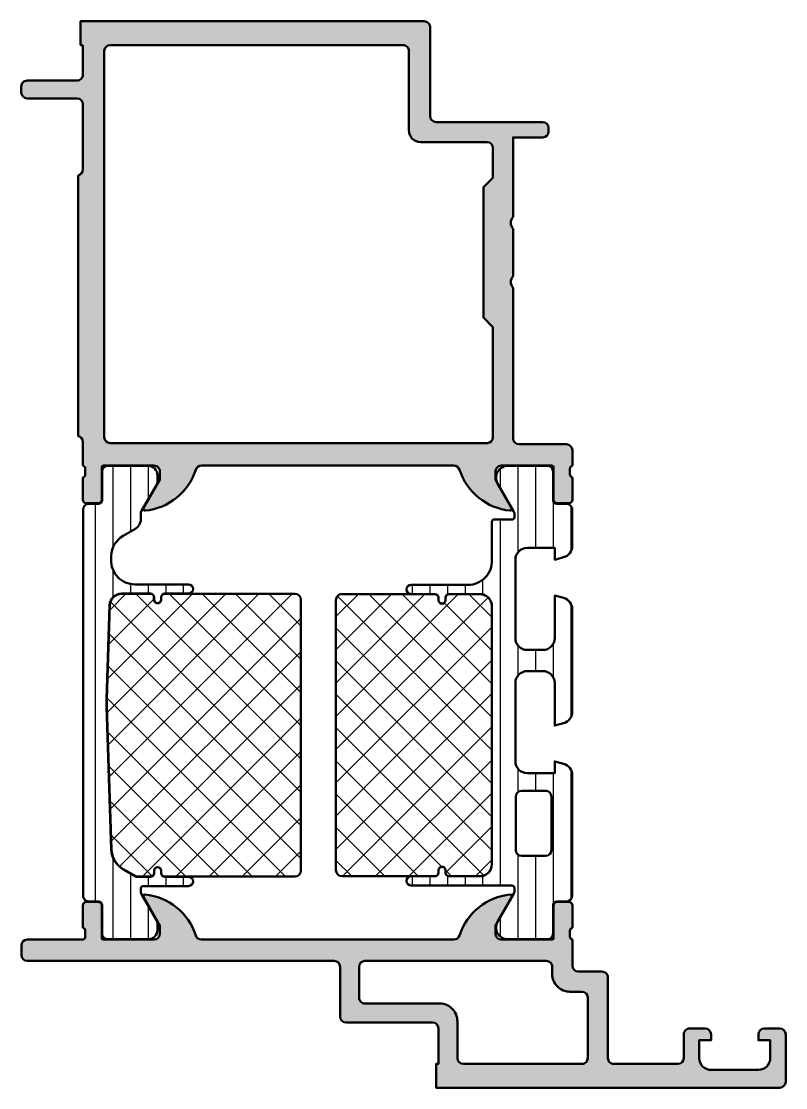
# Model space of a CAD drawing. Extents: x -34.5 to 30, y 0 to 90.
import ezdxf

# ---------------------------------------------------------------- set-up
doc = ezdxf.new("R2010")
doc.units = 0
for name, color, linetype, lineweight in [('0S-Alu contour', 7, 'Continuous', 50), ('0S-Alu hatch', 252, 'Continuous', 25), ('0S-Plastic contour', 254, 'Continuous', 50), ('0S-Plastic hatch', 253, 'Continuous', 25), ('0S-PT contour', 91, 'Continuous', 50), ('0S-PT hatch', 103, 'Continuous', 25)]:
    doc.layers.add(name, color=color, linetype=linetype, lineweight=lineweight)
pattern_1 = [(90, (0, 0), (-1.4859, 0), [])]
pattern_2 = [(135, (0, 0), (-1.403165018917055, -1.403165018917055), []), (225, (0, 0), (1.403165018917055, -1.403165018917055), [])]

# ---------------------------------------------------------------- blocks, each defined once
blk = doc.blocks.new('438040__E23531E3_85E0_4401_9E2F_72FA911D7877_')
at = {"layer": '0S-Alu hatch'}
h = blk.add_hatch(color=256, dxfattribs=at)
edge = h.paths.add_edge_path()
edge.add_line((-29.30000000000018, 88), (-29.30000000000018, 85.50000000000021))
edge.add_ellipse((-29.8000000000004, 85.50000000000021), major_axis=(-0.5000000000002203, 0), ratio=1, start_angle=89.9999999999983, end_angle=180, ccw=False)
edge.add_line((-29.80000000000042, 85), (-34.00012683868368, 85.00000000000011))
edge.add_arc((-34.00012683868369, 84.50000000000018), 0.499999999999929, 89.99999999999837, 180)
edge.add_line((-34.50012683868362, 84.50000000000018), (-34.50012683868363, 84.00000000000011))
edge.add_arc((-34.00012683868363, 84.00000000000011), 0.5, 180, 270)
edge.add_line((-34.00012683868363, 83.50000000000011), (-29.80000000000029, 83.50000000000011))
edge.add_ellipse((-29.80000000000029, 83), major_axis=(-0.5000000000001137, 0), ratio=1, start_angle=180, end_angle=270, ccw=False)
edge.add_line((-29.30000000000018, 83), (-29.30000000000018, 77.4898979485566))
edge.add_ellipse((-29.80000000000018, 77.4898979485566), major_axis=(-0.5, 0), ratio=1, start_angle=101.53695903283642, end_angle=180, ccw=False)
edge.add_line((-29.7, 77), (-29.7, 55))
edge.add_ellipse((-29.80000000000018, 54.51010205144339), major_axis=(-0.5000000000000032, 0), ratio=1, start_angle=180, end_angle=258.4630409671641, ccw=False)
edge.add_line((-29.30000000000018, 54.51010205144339), (-29.30000000000018, 52.49999999999904))
edge.add_ellipse((-29.37883644654304, 52.23247940800655), major_axis=(-0.2788950563267746, 0), ratio=1, start_angle=178.8354106259411, end_angle=253.5801235805083, ccw=False)
edge.add_line((-29.09999900000065, 52.22681100000838), (-29.09999900000065, 51.7732170000082))
edge.add_ellipse((-29.37886709564382, 51.76755634053114), major_axis=(-0.2789255417371507, 0), ratio=1, start_angle=106.42459455535561, end_angle=181.1628700728881, ccw=False)
edge.add_line((-29.30000000000065, 51.5000130000082), (-29.30000000000064, 49.62000199999968))
edge.add_arc((-29.00000000000064, 49.62000199999968), 0.2999999999999936, 180, 270.0000000000007)
edge.add_line((-29.00000000000064, 49.32000199999968), (-28.02002568095785, 49.32000199999968))
edge.add_arc((-28.02002568095785, 49.62000199999969), 0.2999999999999971, 270.0000000000007, 360)
edge.add_line((-27.72002568095786, 49.62000199999969), (-27.72002568095787, 52.37999999999969))
edge.add_ellipse((-27.60002568095787, 52.37999999999969), major_axis=(-0.1199999999999974, 0), ratio=1, start_angle=270.00000000000676, end_angle=360, ccw=False)
edge.add_line((-27.60002568095789, 52.49999999999968), (-23.30000000000024, 52.50000000000022))
edge.add_ellipse((-23.30000000000017, 52.00000000000023), major_axis=(-0.4999999999999929, 0), ratio=1, start_angle=180, end_angle=270.00000000000733, ccw=False)
edge.add_line((-22.80000000000018, 52.00000000000023), (-22.80000000000018, 51.30000000000021))
edge.add_line((-22.80000000000018, 51.30000000000021), (-24.18149545762255, 48.90717967697267))
edge.add_arc((-24.06188021535188, 48.83811978464851), 0.138119784648304, 149.9999999999985, 275.6225775507949)
edge.add_arc((-24.53822324117409, 53.67660886184798), 4.999999999999975, 275.6225775507949, 342.2515836439301)
edge.add_ellipse((-19.30000000000043, 52.00000000000024), major_axis=(-0.499999999999868, 0), ratio=1, start_angle=269.9999999999992, end_angle=342.25158364392996, ccw=False)
edge.add_line((-19.30000000000042, 52.5000000000001), (1.999999999999232, 52.49999999999997))
edge.add_ellipse((1.999999999999225, 51.99999999999928), major_axis=(-0.5000000000006893, 0), ratio=1, start_angle=197.748416356069, end_angle=269.9999999999992, ccw=False)
edge.add_arc((7.23822324117328, 53.67660886184714), 4.999999999999564, 197.7484163560699, 264.3774224492069)
edge.add_arc((6.761880215351247, 48.83811978464806), 0.1381197846482942, 264.3774224492097, 390.0000000000003)
edge.add_line((6.881495457621906, 48.90717967697221), (5.499999999999545, 51.29999999999977))
edge.add_line((5.499999999999545, 51.29999999999977), (5.499999999999552, 51.99999999999977))
edge.add_ellipse((5.999999999999545, 51.99999999999977), major_axis=(-0.4999999999999929, 0), ratio=1, start_angle=270.0000000000008, end_angle=360, ccw=False)
edge.add_line((5.999999999999538, 52.49999999999976), (10.30002568095677, 52.49999999999982))
edge.add_ellipse((10.30002568095677, 52.37999999999982), major_axis=(-0.1199999999999903, 0), ratio=1, start_angle=180, end_angle=270, ccw=False)
edge.add_line((10.42002568095676, 52.37999999999982), (10.42002568095676, 49.62000199999984))
edge.add_arc((10.72002568095676, 49.62000199999984), 0.3000000000000043, 180, 269.9999999999986)
edge.add_line((10.72002568095676, 49.32000199999983), (11.69999999999955, 49.32000199999984))
edge.add_arc((11.69999999999955, 49.62000199999984), 0.2999999999999971, 269.9999999999986, 360)
edge.add_line((11.99999999999955, 49.62000199999984), (11.99999999999955, 51.50001300000834))
edge.add_ellipse((12.07886709564273, 51.76755634053128), major_axis=(-0.2789255417371463, 0), ratio=1, start_angle=-1.1628700728207946, end_angle=73.57540544464331, ccw=False)
edge.add_line((11.79999899999955, 51.77321700000802), (11.79999899999955, 52.22681100000835))
edge.add_ellipse((12.07883644654258, 52.23247940800672), major_axis=(-0.2788950563274164, 0), ratio=1, start_angle=-73.58012358051047, end_angle=1.16458937409692, ccw=False)
edge.add_line((11.99999999999955, 52.49999999999983), (12, 53.79999999999974))
edge.add_arc((11.49999999999977, 53.79999999999991), 0.5000000000002274, 0, 90)
edge.add_line((11.49999999999977, 54.30000000000013), (7.5, 54.30000000000013))
edge.add_ellipse((7.5, 54.80000000000014), major_axis=(-0.5, 0), ratio=1, start_angle=0, end_angle=90, ccw=False)
edge.add_line((7, 54.80000000000014), (7, 67.5))
edge.add_ellipse((7.525026953992664, 68), major_axis=(-0.7250195186467849, 0), ratio=1, start_angle=-43.601349951590976, end_angle=43.60134995159109, ccw=False)
edge.add_line((7, 68.5), (7, 72.49997253417985))
edge.add_ellipse((7.525026953992664, 72.99997253417985), major_axis=(-0.7250195186467849, 0), ratio=1, start_angle=-43.601349951590976, end_angle=43.60134995159109, ccw=False)
edge.add_line((7, 73.49997253417985), (7, 80.20000000000005))
edge.add_line((7, 80.20000000000005), (9.499999999999773, 80.20000000000005))
edge.add_arc((9.499999999999773, 80.70000000000026), 0.5000000000002274, 270, 360)
edge.add_line((10, 80.70000000000026), (10, 81))
edge.add_arc((9.5, 81), 0.5, 0, 90)
edge.add_line((9.5, 81.5), (0.500000000000057, 81.5))
edge.add_ellipse((0.500000000000057, 82.00000000000006), major_axis=(-0.500000000000057, 0), ratio=1, start_angle=0, end_angle=90, ccw=False)
edge.add_line((0, 82.00000000000006), (0, 89.50000000000001))
edge.add_arc((-0.5, 89.50000000000001), 0.5, 0, 90)
edge.add_line((-0.5, 90), (-29.5, 90))
edge.add_line((-29.5, 90), (-29.5, 88))
edge.add_line((-29.5, 88), (-29.30000000000018, 88))
edge = h.paths.add_edge_path()
edge.add_ellipse((-27.00000000000006, 87.49999999999994), major_axis=(-0.4999999999999432, 0), ratio=1, start_angle=270.0000000000004, end_angle=360, ccw=False)
edge.add_line((-27.00000000000006, 87.99999999999989), (-2.300000000000181, 88))
edge.add_ellipse((-2.300000000000178, 87.5), major_axis=(-0.5, 0), ratio=1, start_angle=180, end_angle=270.0000000000004, ccw=False)
edge.add_line((-1.800000000000178, 87.5), (-1.800000000000189, 80.79999999999984))
edge.add_arc((-0.8000000000004092, 80.79999999999984), 0.9999999999997797, 180, 270)
edge.add_line((-0.8000000000004094, 79.80000000000007), (4.800000000000181, 79.80000000000007))
edge.add_ellipse((4.800000000000181, 79.30000000000005), major_axis=(-0.5, 0), ratio=1, start_angle=180, end_angle=270, ccw=False)
edge.add_line((5.300000000000181, 79.30000000000005), (5.300000000000181, 76.80000000000013))
edge.add_line((5.300000000000181, 76.80000000000013), (4.499999999999914, 76.00000000000011))
edge.add_line((4.499999999999914, 76.00000000000011), (4.499999999999907, 65.00000000000011))
edge.add_line((4.499999999999907, 65.00000000000011), (5.299999999999727, 64.20000000000003))
edge.add_line((5.299999999999727, 64.20000000000003), (5.299999999999727, 54.9000000000002))
edge.add_ellipse((4.79999999999967, 54.9000000000002), major_axis=(-0.500000000000057, 0), ratio=1, start_angle=90, end_angle=180, ccw=False)
edge.add_line((4.79999999999967, 54.40000000000015), (-27.00000000000001, 54.40000000000003))
edge.add_ellipse((-27, 54.90000000000003), major_axis=(-0.5, 0), ratio=1, start_angle=0, end_angle=89.9999999999992, ccw=False)
edge.add_line((-27.5, 54.90000000000003), (-27.5, 87.49999999999994))
at = {"layer": '0S-Alu contour', "color": 7}
for points in [[(-0.5, 90), (-29.5, 90), (-29.5, 88), (-29.30000000000018, 88)], [(0, 82.00000000000006), (0, 89.50000000000001)], [(-29.30000000000018, 88), (-29.30000000000018, 85.50000000000021)], [(-27.5, 54.90000000000003), (-27.5, 87.49999999999994)], [(-27.00000000000006, 87.99999999999989), (-2.300000000000181, 88)], [(-1.800000000000178, 87.5), (-1.800000000000189, 80.79999999999984)], [(-29.80000000000042, 85), (-34.00012683868368, 85.00000000000011)], [(-34.50012683868362, 84.50000000000018), (-34.50012683868363, 84.00000000000011)], [(-34.00012683868363, 83.50000000000011), (-29.80000000000029, 83.50000000000011)], [(-29.30000000000018, 83), (-29.30000000000018, 77.4898979485566)], [(9.5, 81.5), (0.500000000000057, 81.5)], [(7, 73.49997253417985), (7, 80.20000000000005), (9.499999999999773, 80.20000000000005)], [(10, 80.70000000000026), (10, 81)], [(-0.8000000000004094, 79.80000000000007), (4.800000000000181, 79.80000000000007)], [(5.300000000000181, 79.30000000000005), (5.300000000000181, 76.80000000000013), (4.499999999999914, 76.00000000000011), (4.499999999999907, 65.00000000000011), (5.299999999999727, 64.20000000000003), (5.299999999999727, 54.9000000000002)], [(-29.7, 77), (-29.7, 55)], [(7, 68.5), (7, 72.49997253417985)], [(7, 54.80000000000014), (7, 67.5)], [(-29.30000000000018, 54.51010205144339), (-29.30000000000018, 52.49999999999904)], [(4.79999999999967, 54.40000000000015), (-27.00000000000001, 54.40000000000003)], [(11.49999999999977, 54.30000000000013), (7.5, 54.30000000000013)], [(11.99999999999955, 52.49999999999983), (12, 53.79999999999974)], [(-29.09999900000065, 52.22681100000838), (-29.09999900000065, 51.7732170000082)], [(-27.72002568095786, 49.62000199999969), (-27.72002568095787, 52.37999999999969)], [(-27.60002568095789, 52.49999999999968), (-23.30000000000024, 52.50000000000022)], [(-19.30000000000042, 52.5000000000001), (1.999999999999232, 52.49999999999997)], [(5.999999999999538, 52.49999999999976), (10.30002568095677, 52.49999999999982)], [(10.42002568095676, 52.37999999999982), (10.42002568095676, 49.62000199999984)], [(11.79999899999955, 51.77321700000802), (11.79999899999955, 52.22681100000835)], [(-29.30000000000065, 51.5000130000082), (-29.30000000000064, 49.62000199999968)], [(-22.80000000000018, 52.00000000000023), (-22.80000000000018, 51.30000000000021), (-24.18149545762255, 48.90717967697267)], [(6.881495457621906, 48.90717967697221), (5.499999999999545, 51.29999999999977), (5.499999999999552, 51.99999999999977)], [(11.99999999999955, 49.62000199999984), (11.99999999999955, 51.50001300000834)], [(-29.00000000000064, 49.32000199999968), (-28.02002568095785, 49.32000199999968)], [(10.72002568095676, 49.32000199999983), (11.69999999999955, 49.32000199999984)]]:
    blk.add_lwpolyline(points, dxfattribs=at)
for centre, radius, start, end in [((-0.5, 89.50000000000001), 0.5, 0, 90), ((-34.00012683868369, 84.50000000000018), 0.499999999999929, 89.99999999999837, 180), ((-34.00012683868363, 84.00000000000011), 0.5, 180, 270), ((9.5, 81), 0.5, 0, 90), ((-0.8000000000004092, 80.79999999999984), 0.9999999999997797, 180, 270), ((9.499999999999773, 80.70000000000026), 0.5000000000002274, 270, 0), ((11.49999999999977, 53.79999999999991), 0.5000000000002274, 0, 90), ((-24.53822324117409, 53.67660886184798), 4.999999999999975, 275.6225775507949, 342.2515836439301), ((7.23822324117328, 53.67660886184714), 4.999999999999564, 197.7484163560699, 264.3774224492069), ((-29.00000000000064, 49.62000199999968), 0.2999999999999936, 180, 270.0000000000007), ((-28.02002568095785, 49.62000199999969), 0.2999999999999971, 270.0000000000007, 0), ((10.72002568095676, 49.62000199999984), 0.3000000000000043, 180, 269.9999999999986), ((11.69999999999955, 49.62000199999984), 0.2999999999999971, 269.9999999999986, 0), ((-24.06188021535188, 48.83811978464851), 0.138119784648304, 149.9999999999985, 275.6225775507949), ((6.761880215351247, 48.83811978464806), 0.1381197846482942, 264.3774224492097, 30.00000000000028)]:
    blk.add_arc(centre, radius, start, end, dxfattribs=at)
at = {"layer": '0S-Alu contour', "color": 7, "extrusion": (0, 0, -1)}
for centre, radius, start, end in [((27.00000000000006, 87.49999999999994), 0.4999999999999432, 0, 89.99999999999959), ((2.300000000000178, 87.5), 0.5, 89.99999999999959, 180), ((29.8000000000004, 85.50000000000021), 0.5000000000002203, 180, 270.0000000000017), ((29.80000000000029, 83), 0.5000000000001137, 90, 180), ((-0.500000000000057, 82.00000000000006), 0.500000000000057, 270, 0), ((-4.800000000000181, 79.30000000000005), 0.5, 90, 180), ((29.80000000000018, 77.4898979485566), 0.5, 180, 258.4630409671636), ((-7.525026953992664, 72.99997253417985), 0.7250195186467849, 316.398650048409, 43.60134995159103), ((-7.525026953992664, 68), 0.7250195186467849, 316.398650048409, 43.60134995159103), ((29.80000000000018, 54.51010205144339), 0.5000000000000032, 101.5369590328359, 180), ((27, 54.90000000000003), 0.5, 270.0000000000008, 0), ((-4.79999999999967, 54.9000000000002), 0.500000000000057, 180, 270), ((-7.5, 54.80000000000014), 0.5, 270, 0), ((29.37883644654304, 52.23247940800655), 0.2788950563267746, 106.4198764194917, 181.164589374059), ((27.60002568095787, 52.37999999999969), 0.1199999999999974, 0, 89.99999999999324), ((23.30000000000017, 52.00000000000023), 0.4999999999999929, 89.99999999999265, 180), ((19.30000000000043, 52.00000000000024), 0.499999999999868, 17.74841635607002, 90.00000000000081), ((-1.999999999999225, 51.99999999999928), 0.5000000000006893, 90.00000000000081, 162.251583643931), ((-5.999999999999545, 51.99999999999977), 0.4999999999999929, 0, 89.9999999999992), ((-10.30002568095677, 52.37999999999982), 0.1199999999999903, 90, 180), ((-12.07883644654258, 52.23247940800672), 0.2788950563274164, 358.8354106259031, 73.58012358051053), ((29.37886709564382, 51.76755634053114), 0.2789255417371507, 178.8371299271119, 253.5754054446444), ((-12.07886709564273, 51.76755634053128), 0.2789255417371463, 286.4245945553567, 1.162870072820715)]:
    blk.add_arc(centre, radius, start, end, dxfattribs=at)
blk = doc.blocks.new('284832__02B85197_B60D_40BF_8E89_E1A0C6A1E687___47B7DFDB_9629_4A04_BBF7_9866BFD80B01_')
at = {"layer": '0S-Plastic hatch'}
h = blk.add_hatch(dxfattribs=at)
h.set_pattern_fill('ANSI31', color=256, scale=0.4680000000000001, angle=45, style=0)
h.set_pattern_definition(pattern_1)
edge = h.paths.add_edge_path()
edge.add_line((-29.29000000000052, 48.79002845815977), (-29.29000000000045, 16.20999699999987))
edge.add_arc((-28.8000000000005, 16.20999699999987), 0.4899999999999416, 180, 270.0000000000012)
edge.add_line((-28.8000000000005, 15.71999699999993), (-27.98966866953669, 15.71999699999995))
edge.add_ellipse((-27.98966866953669, 15.40999699999996), major_axis=(-0.3099999999999881, 0), ratio=1, start_angle=179.9920753768573, end_angle=270.0000000000007, ccw=False)
edge.add_line((-27.67966867250183, 15.40995412366294), (-27.68000060086039, 13.01008050135452))
edge.add_arc((-27.19000060554721, 13.01001272907992), 0.4900000000000015, 179.9920753769491, 269.9999999999988)
edge.add_line((-27.19000060554721, 12.52001272907992), (-23.80000000000055, 12.52001272907987))
edge.add_arc((-23.80000000000054, 13.31001272907991), 0.7900000000000489, 269.999999999999, 360)
edge.add_line((-23.01000000000049, 13.31001272907991), (-23.01000000000045, 13.99681409686566))
edge.add_line((-23.01000000000045, 13.99681409686566), (-24.35601352585007, 16.32817791131212))
edge.add_ellipse((-23.90999999949258, 16.57550751896987), major_axis=(-0.5100000005078219, 0), ratio=1, start_angle=0, end_angle=29.009852703438128, ccw=False)
edge.add_line((-24.42000000000041, 16.57550751896987), (-24.42000000000046, 16.81001272907994))
edge.add_ellipse((-24.2100000000005, 16.81001272907998), major_axis=(-0.2099999999999618, 0), ratio=1, start_angle=270, end_angle=360, ccw=False)
edge.add_line((-24.2100000000005, 17.02001272907995), (-20.40000126747551, 17.02001272899954))
edge.add_arc((-20.40005069898669, 17.41001272907988), 0.3900000032129939, 270.0072620947436, 449.9926453848741)
edge.add_line((-20.40000063770924, 17.80001272907989), (-22.40000000000049, 17.80001272907989))
edge.add_ellipse((-22.40000000000049, 18.11001272907991), major_axis=(-0.3100000000000165, 0), ratio=1, start_angle=0, end_angle=90, ccw=False)
edge.add_line((-22.71000000000051, 18.11001272907991), (-22.7100000000005, 18.31001272907991))
edge.add_arc((-23.00000000000051, 18.3100127290799), 0.2900000000000133, 0, 180)
edge.add_line((-23.29000000000053, 18.31001272907989), (-23.29000000000046, 18.11001272908002))
edge.add_ellipse((-23.60000000000045, 18.11001272907992), major_axis=(-0.3099999999999845, 0), ratio=1, start_angle=90, end_angle=180, ccw=False)
edge.add_line((-23.60000000000045, 17.80001272907994), (-24.76410161520075, 17.80001272907995))
edge.add_ellipse((-24.76410161520072, 18.01001272871143), major_axis=(-0.2099999996314779, 0), ratio=1, start_angle=60.00000534630209, end_angle=89.9999999999942, ccw=False)
edge.add_line((-24.8691015980465, 17.82814738443824), (-25.905904097448, 18.42674545757117))
edge.add_ellipse((-24.90090426373632, 20.16745660626698), major_axis=(-2.009999992277211, 0), ratio=1, start_angle=1.7233878170954995, end_angle=60.00000534630777, ccw=False)
edge.add_line((-26.90999506718944, 20.10700735123016), (-27.30461404939438, 32.13168709397078))
edge.add_ellipse((-17.30005038425356, 32.46001272075397), major_axis=(-10.00994964258353, 0), ratio=1, start_angle=-1.8796157473921085, end_angle=1.8796345706030024, ccw=False)
edge.add_line((-27.30461415725767, 32.78833506076782), (-27.04683969807631, 40.72314049046608))
edge.add_ellipse((-26.03738313564997, 40.69001272907998), major_axis=(-1.010000000000028, 0), ratio=1, start_angle=269.9999999999988, end_angle=358.1203748409238, ccw=False)
edge.add_line((-26.03738313564995, 41.70001272908002), (-23.60000000000041, 41.70001272907995))
edge.add_ellipse((-23.60000000000042, 41.39001272908), major_axis=(-0.3099999999999525, 0), ratio=1, start_angle=180, end_angle=269.99999999999864, ccw=False)
edge.add_line((-23.29000000000046, 41.39001272908), (-23.29000000000046, 41.19001272907995))
edge.add_arc((-23.00000000000048, 41.19001272907995), 0.2899999999999849, 180, 360)
edge.add_line((-22.7100000000005, 41.19001272907995), (-22.7100000000005, 41.39001272907996))
edge.add_ellipse((-22.40000000000053, 41.39001272907996), major_axis=(-0.3099999999999703, 0), ratio=1, start_angle=270.0000000000013, end_angle=360, ccw=False)
edge.add_line((-22.40000000000053, 41.70001272907993), (-20.40000000000045, 41.70001272907997))
edge.add_arc((-20.40000000000045, 42.09001272907995), 0.3899999999999792, 270.000000000001, 450.000000000001)
edge.add_line((-20.40000000000046, 42.48001272907993), (-24.91213858770081, 42.48001272907987))
edge.add_ellipse((-24.91213858770084, 44.49001272907986), major_axis=(-2.00999999999999, 0), ratio=1, start_angle=-1.8796251589996018, end_angle=90.0000000000008, ccw=False)
edge.add_line((-26.92105709312358, 44.5559402542119), (-26.9099950671895, 44.89301810692851))
edge.add_ellipse((-24.90090425601702, 44.83256885166059), major_axis=(-2.010000000000039, 0), ratio=1, start_angle=300.0006166835671, end_angle=358.27661218293747, ccw=False)
edge.add_line((-25.90592299150821, 46.57326909619203), (-24.91501890706389, 47.15114121053463))
edge.add_arc((-25.41000000000054, 48.00851727600143), 0.990000000000045, 299.9987364916352, 360)
edge.add_line((-24.42000000000049, 48.00851727600143), (-24.42000000000043, 48.42451793929176))
edge.add_ellipse((-23.90999999987885, 48.4245179392917), major_axis=(-0.510000000121579, 0), ratio=1, start_angle=330.99014729655283, end_angle=360, ccw=False)
edge.add_line((-24.35601352589852, 48.6718475467622), (-23.01000000000042, 51.00321136129262))
edge.add_line((-23.01000000000042, 51.00321136129262), (-23.01000000000045, 51.69001272907996))
edge.add_arc((-23.8000000000004, 51.69001272907993), 0.7899999999999494, 0, 89.99999999999947)
edge.add_line((-23.80000000000039, 52.48001272907988), (-27.19000061032966, 52.4800127290799))
edge.add_arc((-27.19000061032967, 51.99001272907989), 0.4900000000000091, 89.99999999999918, 180.0079247372927)
edge.add_line((-27.68000060564272, 51.98994495582863), (-27.6796686725019, 49.59007133511453))
edge.add_ellipse((-27.98966866953669, 49.59002845815978), major_axis=(-0.3100000000000052, 0), ratio=1, start_angle=90.00000000000068, end_angle=180.0079247372928, ccw=False)
edge.add_line((-27.98966866953669, 49.28002845815977), (-28.80000000000052, 49.28002845815977))
edge.add_arc((-28.80000000000052, 48.79002845815977), 0.490000000000002, 90, 180)
at = {"layer": '0S-Plastic contour', "color": 7}
for points in [[(-23.80000000000039, 52.48001272907988), (-27.19000061032966, 52.4800127290799)], [(-27.68000060564272, 51.98994495582863), (-27.6796686725019, 49.59007133511453)], [(-24.35601352589852, 48.6718475467622), (-23.01000000000042, 51.00321136129262), (-23.01000000000045, 51.69001272907996)], [(-29.29000000000052, 48.79002845815977), (-29.29000000000045, 16.20999699999987)], [(-27.98966866953669, 49.28002845815977), (-28.80000000000052, 49.28002845815977)], [(-24.42000000000049, 48.00851727600143), (-24.42000000000043, 48.42451793929176)], [(-25.90592299150821, 46.57326909619203), (-24.91501890706389, 47.15114121053463)], [(-26.92105709312358, 44.5559402542119), (-26.9099950671895, 44.89301810692851)], [(-20.40000000000046, 42.48001272907993), (-24.91213858770081, 42.48001272907987)], [(-26.03738313564995, 41.70001272908002), (-23.60000000000041, 41.70001272907995)], [(-22.40000000000053, 41.70001272907993), (-20.40000000000045, 41.70001272907997)], [(-27.30461415725767, 32.78833506076782), (-27.04683969807631, 40.72314049046608)], [(-23.29000000000046, 41.39001272908), (-23.29000000000046, 41.19001272907995)], [(-22.7100000000005, 41.19001272907995), (-22.7100000000005, 41.39001272907996)], [(-26.90999506718944, 20.10700735123016), (-27.30461404939438, 32.13168709397078)], [(-24.8691015980465, 17.82814738443824), (-25.905904097448, 18.42674545757117)], [(-23.29000000000053, 18.31001272907989), (-23.29000000000046, 18.11001272908002)], [(-22.71000000000051, 18.11001272907991), (-22.7100000000005, 18.31001272907991)], [(-23.60000000000045, 17.80001272907994), (-24.76410161520075, 17.80001272907995)], [(-20.40000063770924, 17.80001272907989), (-22.40000000000049, 17.80001272907989)], [(-24.42000000000041, 16.57550751896987), (-24.42000000000046, 16.81001272907994)], [(-23.01000000000049, 13.31001272907991), (-23.01000000000045, 13.99681409686566), (-24.35601352585007, 16.32817791131212)], [(-24.2100000000005, 17.02001272907995), (-20.40000126747551, 17.02001272899954)], [(-28.8000000000005, 15.71999699999993), (-27.98966866953669, 15.71999699999995)], [(-27.67966867250183, 15.40995412366294), (-27.68000060086039, 13.01008050135452)], [(-27.19000060554721, 12.52001272907992), (-23.80000000000055, 12.52001272907987)]]:
    blk.add_lwpolyline(points, dxfattribs=at)
for centre, radius, start, end in [((-27.19000061032967, 51.99001272907989), 0.4900000000000091, 89.99999999999918, 180.0079247372927), ((-23.8000000000004, 51.69001272907993), 0.7899999999999494, 0, 89.99999999999947), ((-28.80000000000052, 48.79002845815977), 0.490000000000002, 90, 180), ((-25.41000000000054, 48.00851727600143), 0.990000000000045, 299.9987364916352, 0), ((-20.40000000000045, 42.09001272907995), 0.3899999999999792, 270.000000000001, 90.00000000000104), ((-23.00000000000048, 41.19001272907995), 0.2899999999999849, 180, 0), ((-23.00000000000051, 18.3100127290799), 0.2900000000000133, 0, 180), ((-20.40005069898669, 17.41001272907988), 0.3900000032129939, 270.0072620947436, 89.99264538487411), ((-28.8000000000005, 16.20999699999987), 0.4899999999999416, 180, 270.0000000000012), ((-27.19000060554721, 13.01001272907992), 0.4900000000000015, 179.9920753769491, 269.9999999999988), ((-23.80000000000054, 13.31001272907991), 0.7900000000000489, 269.999999999999, 0)]:
    blk.add_arc(centre, radius, start, end, dxfattribs=at)
at = {"layer": '0S-Plastic contour', "color": 7, "extrusion": (0, 0, -1)}
for centre, radius, start, end in [((27.98966866953669, 49.59002845815978), 0.3100000000000052, 179.9920752627072, 269.9999999999993), ((23.90999999987885, 48.4245179392917), 0.510000000121579, 0, 29.00985270344719), ((24.90090425601702, 44.83256885166059), 2.010000000000039, 1.723387817062531, 59.99938331643288), ((24.91213858770084, 44.49001272907986), 2.00999999999999, 269.9999999999992, 1.879625158999601), ((26.03738313564997, 40.69001272907998), 1.010000000000028, 1.879625159076207, 90.0000000000012), ((23.60000000000042, 41.39001272908), 0.3099999999999525, 90.00000000000134, 180), ((22.40000000000053, 41.39001272907996), 0.3099999999999703, 0, 89.9999999999987), ((17.30005038425356, 32.46001272075397), 10.00994964258353, 358.120365429397, 1.879615747392122), ((24.90090426373632, 20.16745660626698), 2.009999992277211, 299.9999946536923, 358.2766121829045), ((23.60000000000045, 18.11001272907992), 0.3099999999999845, 180, 270), ((22.40000000000049, 18.11001272907991), 0.3100000000000165, 270, 0), ((24.76410161520072, 18.01001272871143), 0.2099999996314779, 270.0000000000058, 299.9999946536979), ((24.2100000000005, 16.81001272907998), 0.2099999999999618, 0, 90), ((23.90999999949258, 16.57550751896987), 0.5100000005078219, 330.9901472965619, 0), ((27.98966866953669, 15.40999699999996), 0.3099999999999881, 89.99999999999935, 180.0079246231428)]:
    blk.add_arc(centre, radius, start, end, dxfattribs=at)
blk = doc.blocks.new('439060__4DA53549_304B_4A8A_BA9F_2F394693510B_')
at = {"layer": '0S-PT hatch'}
h = blk.add_hatch(dxfattribs=at)
h.set_pattern_fill('ANSI37', color=256, scale=0.625, angle=90, style=0)
h.set_pattern_definition(pattern_2)
edge = h.paths.add_edge_path()
edge.add_line((-10.91000000000051, 41.19001272907994), (-10.91000000000049, 18.31001272907994))
edge.add_ellipse((-11.40000000000047, 18.31001272907994), major_axis=(-0.4899999999999843, 0), ratio=1, start_angle=90.0000000000004, end_angle=180, ccw=False)
edge.add_line((-11.40000000000047, 17.82001272907996), (-20.40000000000045, 17.82001272907992))
edge.add_line((-20.40000000000045, 17.82001272907992), (-22.40000006616569, 17.8200127315846))
edge.add_ellipse((-22.40165817184021, 18.11600971037733), major_axis=(-0.2960016229159078, 0), ratio=1, start_angle=-0.7748714683239086, end_angle=90.32095416589851, ccw=False)
edge.add_line((-22.69763272579725, 18.12001273158459), (-22.7000000661657, 18.32001273158462))
edge.add_arc((-23.00000006616571, 18.32001273158461), 0.3000000000000114, 0, 180)
edge.add_line((-23.30000006616572, 18.3200127315846), (-23.30248141268197, 18.12001273158474))
edge.add_ellipse((-23.59826290534758, 18.11581885437765), major_axis=(-0.2958112236030356, 0), ratio=1, start_angle=89.66352677868548, end_angle=180.8123407605696, ccw=False)
edge.add_line((-23.60000006616565, 17.82001273158467), (-24.76410168136594, 17.82001273158467))
edge.add_ellipse((-24.78389775239321, 17.92808536742457), major_axis=(-0.1098707378945857, 0), ratio=1, start_angle=53.437104425468476, end_angle=100.3800119793085, ccw=False)
edge.add_line((-24.84934828381753, 17.83983681513177), (-25.89590409906419, 18.44406596657998))
edge.add_ellipse((-24.90090426373632, 20.167456606267), major_axis=(-1.989999992277208, 0), ratio=1, start_angle=1.7226046671169115, end_angle=60.00000534630777, ccw=False)
edge.add_line((-26.8900049316906, 20.10763602446495), (-27.28462481053445, 32.13234308924575))
edge.add_ellipse((-17.29994961574405, 32.46001273740696), major_axis=(-9.990050357420058, 0), ratio=1, start_angle=-1.879634589314378, end_angle=1.8796157286419088, ccw=False)
edge.add_line((-27.28462470267134, 32.78768567233187), (-27.02685045921637, 40.72248449519145))
edge.add_ellipse((-26.03738313564996, 40.69001272907999), major_axis=(-0.990000000000035, 0), ratio=1, start_angle=269.9999999999981, end_angle=358.1203748409048, ccw=False)
edge.add_line((-26.03738313564993, 41.68001272908003), (-23.60000000000039, 41.68001272907995))
edge.add_ellipse((-23.6000000000004, 41.39001272908001), major_axis=(-0.2899999999999352, 0), ratio=1, start_angle=180, end_angle=269.9999999999979, ccw=False)
edge.add_line((-23.31000000000047, 41.39001272908001), (-23.31000000000047, 41.19001272907995))
edge.add_arc((-23.00000000000048, 41.19001272907995), 0.3099999999999845, 180, 360)
edge.add_line((-22.69000000000049, 41.19001272907995), (-22.69000000000051, 41.39001272907997))
edge.add_ellipse((-22.40000000000054, 41.39001272907996), major_axis=(-0.2899999999999671, 0), ratio=1, start_angle=270, end_angle=360, ccw=False)
edge.add_line((-22.40000000000054, 41.68001272907993), (-11.40000000000052, 41.68001272907996))
edge.add_ellipse((-11.40000000000052, 41.19001272907995), major_axis=(-0.4900000000000091, 0), ratio=1, start_angle=180, end_angle=270, ccw=False)
at = {"layer": '0S-PT contour', "color": 7}
for points in [[(-26.03738313564993, 41.68001272908003), (-23.60000000000039, 41.68001272907995)], [(-22.40000000000054, 41.68001272907993), (-11.40000000000052, 41.68001272907996)], [(-27.28462470267134, 32.78768567233187), (-27.02685045921637, 40.72248449519145)], [(-23.31000000000047, 41.39001272908001), (-23.31000000000047, 41.19001272907995)], [(-22.69000000000049, 41.19001272907995), (-22.69000000000051, 41.39001272907997)], [(-10.91000000000051, 41.19001272907994), (-10.91000000000049, 18.31001272907994)], [(-26.8900049316906, 20.10763602446495), (-27.28462481053445, 32.13234308924575)], [(-24.84934828381753, 17.83983681513177), (-25.89590409906419, 18.44406596657998)], [(-23.30000006616572, 18.3200127315846), (-23.30248141268197, 18.12001273158474)], [(-22.69763272579725, 18.12001273158459), (-22.7000000661657, 18.32001273158462)], [(-23.60000006616565, 17.82001273158467), (-24.76410168136594, 17.82001273158467)], [(-11.40000000000047, 17.82001272907996), (-20.40000000000045, 17.82001272907992), (-22.40000006616569, 17.8200127315846)]]:
    blk.add_lwpolyline(points, dxfattribs=at)
at = {"layer": '0S-PT contour', "color": 7, "extrusion": (0, 0, -1)}
for centre, radius, start, end in [((26.03738313564996, 40.69001272907999), 0.990000000000035, 1.879625159095212, 90.00000000000186), ((23.6000000000004, 41.39001272908001), 0.2899999999999352, 90.0000000000021, 180), ((22.40000000000054, 41.39001272907996), 0.2899999999999672, 0, 90), ((11.40000000000052, 41.19001272907995), 0.4900000000000091, 90, 180), ((17.29994961574405, 32.46001273740696), 9.990050357420058, 358.1203842713581, 1.879634589314425), ((24.90090426373632, 20.167456606267), 1.989999992277208, 299.9999946536922, 358.2773953328831), ((23.59826290534758, 18.11581885437765), 0.2958112236030356, 179.1876592394304, 270.3364732213145), ((22.40165817184021, 18.11600971037733), 0.2960016229159078, 269.6790458341015, 0.7748714683238389), ((11.40000000000047, 18.31001272907994), 0.4899999999999843, 180, 269.9999999999996), ((24.78389775239321, 17.92808536742457), 0.1098707378945857, 259.6199880206915, 306.5628955745315)]:
    blk.add_arc(centre, radius, start, end, dxfattribs=at)
at = {"layer": '0S-PT contour', "color": 7}
for centre, radius, start, end in [((-23.00000000000048, 41.19001272907995), 0.3099999999999845, 180, 0), ((-23.00000006616571, 18.32001273158461), 0.3000000000000114, 0, 180)]:
    blk.add_arc(centre, radius, start, end, dxfattribs=at)
blk = doc.blocks.new('439060__152539B0_4A6F_4C55_A542_17E8E9B8A431_')
at = {"layer": '0S-PT hatch'}
h = blk.add_hatch(dxfattribs=at)
h.set_pattern_fill('ANSI37', color=256, scale=0.625, angle=90, style=0)
h.set_pattern_definition(pattern_2)
edge = h.paths.add_edge_path()
edge.add_line((-7.950590762098972, 41.15000067783251), (-7.950571689741781, 18.35001069264183))
edge.add_arc((-7.45054837124071, 18.35001111092647), 0.5000233185012464, 180.0000479331366, 270)
edge.add_line((-7.45054837124071, 17.84998779242522), (0.4000026494624649, 17.84998779296893))
edge.add_arc((0.4000026494416887, 18.149987792969), 0.3000000000000682, 270.0000000039679, 360)
edge.add_line((0.7000026494417569, 18.149987792969), (0.7000026494417569, 18.34998779296893))
edge.add_ellipse((0.999998071805038, 18.34998779296893), major_axis=(-0.2999954223632812, 0), ratio=1, start_angle=180, end_angle=360, ccw=False)
edge.add_line((1.299993494168319, 18.34998779296893), (1.299993494168319, 18.14998779296896))
edge.add_arc((1.599993494168341, 18.14998779296894), 0.300000000000022, 180, 270.0000000000006)
edge.add_line((1.599993494168344, 17.84998779296892), (4.199995422361986, 17.84998779296893))
edge.add_arc((4.199995422361979, 18.84998779296893), 1, 270.0000000000004, 360)
edge.add_line((5.199995422361979, 18.84998779296893), (5.199976350004291, 40.65000087487804))
edge.add_arc((4.199976350004668, 40.64999999999975), 1.000000000000005, 5.01187674121e-05, 89.99999993620733)
edge.add_line((4.19997635111806, 41.64999999999976), (1.599932748493323, 41.65000000289459))
edge.add_arc((1.599932748493323, 41.35004167571561), 0.2999583271789845, 90, 180)
edge.add_line((1.299974421314338, 41.35004167571561), (1.299974421811015, 41.15002441406228))
edge.add_ellipse((0.9999789994477339, 41.15002441406228), major_axis=(-0.2999954223632812, 0), ratio=1, start_angle=0, end_angle=180, ccw=False)
edge.add_line((0.6999835770844527, 41.15002441406229), (0.6999835770844527, 41.35002441406226))
edge.add_arc((0.3999835770844413, 41.35002441406226), 0.3000000000000114, 0, 89.9999999960327)
edge.add_line((0.399983577105214, 41.65002441406227), (-7.450567443597961, 41.65002441460597))
edge.add_arc((-7.450567443597957, 41.15000109610479), 0.5000233185011851, 90.0000000000004, 180.0000479331366)
at = {"layer": '0S-PT contour', "color": 7}
for points in [[(0.399983577105214, 41.65002441406227), (-7.450567443597961, 41.65002441460597)], [(4.19997635111806, 41.64999999999976), (1.599932748493323, 41.65000000289459)], [(-7.950590762098972, 41.15000067783251), (-7.950571689741781, 18.35001069264183)], [(0.6999835770844527, 41.15002441406229), (0.6999835770844527, 41.35002441406226)], [(1.299974421314338, 41.35004167571561), (1.299974421811015, 41.15002441406228)], [(5.199995422361979, 18.84998779296893), (5.199976350004291, 40.65000087487804)], [(0.7000026494417569, 18.149987792969), (0.7000026494417569, 18.34998779296893)], [(1.299993494168319, 18.34998779296893), (1.299993494168319, 18.14998779296896)], [(-7.45054837124071, 17.84998779242522), (0.4000026494624649, 17.84998779296893)], [(1.599993494168344, 17.84998779296892), (4.199995422361986, 17.84998779296893)]]:
    blk.add_lwpolyline(points, dxfattribs=at)
for centre, radius, start, end in [((-7.450567443597957, 41.15000109610479), 0.5000233185011851, 90.0000000000004, 180.0000479331366), ((0.3999835770844413, 41.35002441406226), 0.3000000000000114, 0, 89.9999999960327), ((1.599932748493323, 41.35004167571561), 0.2999583271789845, 90, 180), ((4.199976350004668, 40.64999999999975), 1.000000000000005, 5.01187674121e-05, 89.99999993620733), ((-7.45054837124071, 18.35001111092647), 0.5000233185012464, 180.0000479331366, 270), ((0.4000026494416887, 18.149987792969), 0.3000000000000682, 270.0000000039679, 0), ((1.599993494168341, 18.14998779296894), 0.300000000000022, 180, 270.0000000000006), ((4.199995422361979, 18.84998779296893), 1, 270.0000000000004, 0)]:
    blk.add_arc(centre, radius, start, end, dxfattribs=at)
at = {"layer": '0S-PT contour', "color": 7, "extrusion": (0, 0, -1)}
for centre, start, end in [((-0.9999789994477339, 41.15002441406228), 180, 0), ((-0.999998071805038, 18.34998779296893), 0, 180)]:
    blk.add_arc(centre, 0.2999954223632812, start, end, dxfattribs=at)
blk = doc.blocks.new('284832__965E23E4_B15E_464A_A4B8_D2CCC502D995___92FE0ADF_F8D4_47C2_87F5_77A51D35E9C2_')
at = {"layer": '0S-Plastic hatch'}
h = blk.add_hatch(dxfattribs=at)
h.set_pattern_fill('ANSI31', color=256, scale=0.4680000000000001, angle=45, style=0)
h.set_pattern_definition(pattern_1)
edge = h.paths.add_edge_path()
edge.add_line((11.98999537869346, 48.78996489895537), (11.98999537869346, 45.71924646178037))
edge.add_ellipse((10.99888836588864, 45.7199475525203), major_axis=(-0.9911072607740806, 0), ratio=1, start_angle=105.0599526010364, end_angle=179.9594700337808, ccw=False)
edge.add_line((11.25640738815018, 44.76288038897713), (10.50999567681703, 44.56330506509135))
edge.add_line((10.50999567681703, 44.56330506509135), (10.51001849575974, 45.56027989933023))
edge.add_line((10.51001849575974, 45.56027989933023), (8.199999956382115, 45.56027989933023))
edge.add_arc((8.200110527552752, 44.55016169777872), 1.010118207603279, 90.006271802031, 179.9932286628076)
edge.add_line((7.18999232700364, 44.55028107569852), (7.189992326934337, 37.95027150066351))
edge.add_arc((8.200102166039912, 37.95038973924689), 1.010109846025793, 180.0067067674602, 269.9936636278895)
edge.add_line((8.199990457430687, 36.94027989939805), (9.499999199810153, 36.94027989933755))
edge.add_arc((9.499880497393683, 37.95041767133398), 1.010137778970852, 270.0067328909373, 359.9921076691659)
edge.add_line((10.51001826678121, 37.95027852772545), (10.51001826687557, 41.53725369989003))
edge.add_line((10.51001826687557, 41.53725369989003), (11.25640672868463, 41.33761855155229))
edge.add_ellipse((10.99881045904502, 40.38048353022939), major_axis=(-0.9911928607365044, 0), ratio=1, start_angle=180.0452109689555, end_angle=254.93675467053248, ccw=False)
edge.add_line((11.99000301119958, 40.38126566087487), (11.9900030080864, 31.71928624697808))
edge.add_ellipse((10.99885476503783, 31.71998736674647), major_axis=(-0.9911484910280517, 0), ratio=1, start_angle=105.0599525907462, end_angle=179.9594700416943, ccw=False)
edge.add_line((11.25638449996867, 30.76288038897772), (10.51001826687562, 30.56331722504897))
edge.add_line((10.51001826687562, 30.56331722504897), (10.51001826687528, 34.15028600616297))
edge.add_arc((9.499880401965711, 34.15014813886061), 1.010137874317889, 0.0078199371087486, 89.99319470863647)
edge.add_line((9.500000380829675, 35.16028600605326), (8.199991557581491, 35.160286006123))
edge.add_arc((8.200102127824039, 34.15017620429998), 1.01010980787472, 90.00627180154177, 179.9932286628076)
edge.add_line((7.189992327003428, 34.15029558122709), (7.18999537869498, 27.54999262879097))
edge.add_arc((8.200110563056285, 27.55011087038378), 1.010115191281838, 180.0067069026095, 269.9999667659739)
edge.add_line((8.200109977145855, 26.53999567910211), (10.51001849575991, 26.53999568517991))
edge.add_line((10.51001849575991, 26.53999568517991), (10.50999567684269, 27.53696940596763))
edge.add_line((10.50999567684269, 27.53696940596763), (11.25638384049949, 27.33733433737621))
edge.add_ellipse((10.99879559490828, 26.38022913144569), major_axis=(-0.9911619844839027, 0), ratio=1, start_angle=180.0452109688829, end_angle=254.9367546567625, ccw=False)
edge.add_line((11.98995727081985, 26.38101123772592), (11.98995721905194, 16.20999701052764))
edge.add_ellipse((11.49995721905185, 16.20999701287165), major_axis=(-0.4900000000000873, 0), ratio=1, start_angle=90.0000008990117, end_angle=180, ccw=False)
edge.add_line((11.4999572267403, 15.71999701287156), (10.67962459952724, 15.71999699999995))
edge.add_arc((10.67962460439136, 15.40999699999989), 0.3100000000000592, 90.0000008990114, 180.0079887989757)
edge.add_line((10.36962460740465, 15.40995377643795), (10.36995922894156, 13.01006429704225))
edge.add_ellipse((9.879963256274237, 13.0099959774232), major_axis=(-0.4899959774301962, 0), ratio=1, start_angle=89.9999999981921, end_angle=180.0079886898016, ccw=False)
edge.add_line((9.879963256258776, 12.519999999993), (6.564738391281942, 12.51999999999995))
edge.add_ellipse((6.552920486737576, 13.50992946068486), major_axis=(-0.9899999999998621, 0), ratio=1, start_angle=-29.999996599342808, end_angle=90.68397185399908, ccw=False)
edge.add_line((5.695555307611534, 14.00492940979788), (7.041630248713865, 16.33639991815506))
edge.add_arc((6.599957277648904, 16.59139989194055), 0.5099999999999497, 330.0000034006598, 360)
edge.add_line((7.109957277648853, 16.59139989194055), (7.109957277648902, 16.8500000128688))
edge.add_arc((6.899957277648901, 16.85000001286883), 0.2100000000000008, 0, 90.00000000000193)
edge.add_line((6.899957277648894, 17.06000001286883), (-1.60000044598447, 17.06000001286897))
edge.add_ellipse((-1.600000445984488, 17.44999390935334), major_axis=(-0.3899938964843699, 0), ratio=1, start_angle=-89.99999999999739, end_angle=90.00000000000261, ccw=False)
edge.add_line((-1.600000445984505, 17.83998780583771), (0.4000026057730395, 17.83998780583771))
edge.add_arc((0.4000026057730431, 18.14998780583784), 0.3100000000001302, 269.9999999999993, 360)
edge.add_line((0.7100026057731732, 18.14998780583784), (0.7100026057731661, 18.34998780584014))
edge.add_ellipse((0.9999980281365026, 18.34998780584008), major_axis=(-0.2899954223633365, 0), ratio=1, start_angle=180, end_angle=360, ccw=False)
edge.add_line((1.289993450499839, 18.34998780584003), (1.289993450499725, 18.14998780583801))
edge.add_arc((1.599993450499908, 18.14998780583784), 0.3100000000001835, 180, 270.0000000000013)
edge.add_line((1.599993450499916, 17.83998780583765), (4.199957233980448, 17.83998780583771))
edge.add_arc((4.199957233980427, 18.84998780583783), 1.010000000000118, 270.0000000000012, 360)
edge.add_line((5.209957233980546, 18.84998780583783), (5.20995723397894, 40.6500000128689))
edge.add_arc((4.199957233978807, 40.65000001286883), 1.010000000000133, 0, 90.00000000002096)
edge.add_line((4.199957233978437, 41.66000001286897), (1.599993450499795, 41.66000001286805))
edge.add_arc((1.599993450499901, 41.35000001286798), 0.3100000000000662, 90.00000000001971, 180)
edge.add_line((1.289993450499835, 41.35000001286798), (1.289993450499725, 41.15000001286501))
edge.add_ellipse((0.9999980281364457, 41.15000001286506), major_axis=(-0.2899954223632797, 0), ratio=1, start_angle=0, end_angle=180, ccw=False)
edge.add_line((0.7100026057731661, 41.15000001286509), (0.7100026057730453, 41.3500000128683))
edge.add_arc((0.4000026057730893, 41.35000001286812), 0.3099999999999561, 0, 89.99999999998226)
edge.add_line((0.4000026057731853, 41.66000001286808), (-1.600000445984598, 41.66000001286869))
edge.add_ellipse((-1.600000445984591, 42.04999390935308), major_axis=(-0.3899938964843841, 0), ratio=1, start_angle=-90.00000000000102, end_angle=89.99999999999898, ccw=False)
edge.add_line((-1.600000445984584, 42.43998780583746), (3.201595422282494, 42.43998780583793))
edge.add_arc((3.201595422282309, 44.44998780583794), 2.010000000000005, 270.0000000000053, 362.2863058229323)
edge.add_line((5.209995378693446, 44.53017268650607), (5.209995378693214, 47.79999996007895))
edge.add_ellipse((5.349995378693201, 47.79999996007896), major_axis=(-0.1399999999999864, 0), ratio=1, start_angle=269.99999999999125, end_angle=360, ccw=False)
edge.add_line((5.349995378693222, 47.93999996007895), (6.899953779976733, 47.9399999600788))
edge.add_arc((6.89995377997674, 48.14999996007862), 0.2099999999998161, 269.9999999999981, 359.9992250509612)
edge.add_line((7.109953779957348, 48.14999711974204), (7.109957277602227, 48.40859321013584))
edge.add_arc((6.599957277645607, 48.40860010805831), 0.5100000000032678, 359.999225055194, 389.9999965992467)
edge.add_line((7.041630248713858, 48.66360008184474), (5.695555307611407, 50.99507059020193))
edge.add_ellipse((6.55292048673747, 51.490070539315), major_axis=(-0.9899999999999041, 0), ratio=1, start_angle=-90.6839718540549, end_angle=29.999996599344627, ccw=False)
edge.add_line((6.564738391282801, 52.47999999999994), (9.879963256258883, 52.48000000000691))
edge.add_ellipse((9.879963256258876, 51.99000402256113), major_axis=(-0.4899959774457798, 0), ratio=1, start_angle=179.9996975194317, end_angle=269.9999999999992, ccw=False)
edge.add_line((10.36995923369782, 51.99000143573426), (10.36962460740469, 49.59004622299281))
edge.add_arc((10.6796246043975, 49.59000300000597), 0.3100000000060836, 179.9920113073242, 269.9999999988772)
edge.add_line((10.67962460439143, 49.28000299999989), (11.49995727764894, 49.2800029999999))
edge.add_ellipse((11.49995727764895, 48.78996489895538), major_axis=(-0.4900381010445117, 0), ratio=1, start_angle=180, end_angle=270.00000000000165, ccw=False)
edge = h.paths.add_edge_path()
edge.add_line((7.23178191399981, 24.55472401122467), (7.23178191399981, 20.05472401122472))
edge.add_arc((7.73178191399981, 20.05472401122472), 0.5, 180, 270)
edge.add_line((7.73178191399981, 19.55472401122472), (9.731778751672579, 19.55472401122472))
edge.add_arc((9.731778751672579, 20.05472401122469), 0.4999999999999716, 270, 359.9999521581937)
edge.add_line((10.23177875167237, 20.05472359372618), (10.2317825093115, 24.55472363546074))
edge.add_arc((9.731782509311628, 24.5547240112246), 0.5000000000000134, 359.9999569372958, 450)
edge.add_line((9.731782509311628, 25.05472401122461), (7.731781913999753, 25.05472401122461))
edge.add_arc((7.731781913999761, 24.55472401122467), 0.4999999999999432, 90.00000000000081, 180)
at = {"layer": '0S-Alu contour', "color": 7}
for points in [[(7.23178191399981, 24.55472401122467), (7.23178191399981, 20.05472401122472)], [(9.731782509311628, 25.05472401122461), (7.731781913999753, 25.05472401122461)], [(10.23177875167237, 20.05472359372618), (10.2317825093115, 24.55472363546074)], [(7.73178191399981, 19.55472401122472), (9.731778751672579, 19.55472401122472)]]:
    blk.add_lwpolyline(points, dxfattribs=at)
for centre, radius, start, end in [((7.731781913999761, 24.55472401122467), 0.4999999999999432, 90.00000000000081, 180), ((9.731782509311628, 24.5547240112246), 0.5000000000000134, 359.9999569372958, 90), ((7.73178191399981, 20.05472401122472), 0.5, 180, 270), ((9.731778751672579, 20.05472401122469), 0.4999999999999716, 270, 359.9999521581937)]:
    blk.add_arc(centre, radius, start, end, dxfattribs=at)
at = {"layer": '0S-Plastic contour', "color": 7}
for points in [[(6.564738391282801, 52.47999999999994), (9.879963256258883, 52.48000000000691)], [(10.36995923369782, 51.99000143573426), (10.36962460740469, 49.59004622299281)], [(7.041630248713858, 48.66360008184474), (5.695555307611407, 50.99507059020193)], [(10.67962460439143, 49.28000299999989), (11.49995727764894, 49.2800029999999)], [(11.98999537869346, 48.78996489895537), (11.98999537869346, 45.71924646178037)], [(5.209995378693446, 44.53017268650607), (5.209995378693214, 47.79999996007895)], [(5.349995378693222, 47.93999996007895), (6.899953779976733, 47.9399999600788)], [(7.109953779957348, 48.14999711974204), (7.109957277602227, 48.40859321013584)], [(11.25640738815018, 44.76288038897713), (10.50999567681703, 44.56330506509135), (10.51001849575974, 45.56027989933023), (8.199999956382115, 45.56027989933023)], [(7.18999232700364, 44.55028107569852), (7.189992326934337, 37.95027150066351)], [(-1.600000445984584, 42.43998780583746), (3.201595422282494, 42.43998780583793)], [(0.4000026057731853, 41.66000001286808), (-1.600000445984598, 41.66000001286869)], [(4.199957233978437, 41.66000001286897), (1.599993450499795, 41.66000001286805)], [(10.51001826678121, 37.95027852772545), (10.51001826687557, 41.53725369989003), (11.25640672868463, 41.33761855155229)], [(0.7100026057731661, 41.15000001286509), (0.7100026057730453, 41.3500000128683)], [(1.289993450499835, 41.35000001286798), (1.289993450499725, 41.15000001286501)], [(5.209957233980546, 18.84998780583783), (5.20995723397894, 40.6500000128689)], [(11.99000301119958, 40.38126566087487), (11.9900030080864, 31.71928624697808)], [(8.199990457430687, 36.94027989939805), (9.499999199810153, 36.94027989933755)], [(9.500000380829675, 35.16028600605326), (8.199991557581491, 35.160286006123)], [(7.189992327003428, 34.15029558122709), (7.18999537869498, 27.54999262879097)], [(11.25638449996867, 30.76288038897772), (10.51001826687562, 30.56331722504897), (10.51001826687528, 34.15028600616297)], [(8.200109977145855, 26.53999567910211), (10.51001849575991, 26.53999568517991), (10.50999567684269, 27.53696940596763), (11.25638384049949, 27.33733433737621)], [(11.98995727081985, 26.38101123772592), (11.98995721905194, 16.20999701052764)], [(0.7100026057731732, 18.14998780583784), (0.7100026057731661, 18.34998780584014)], [(1.289993450499839, 18.34998780584003), (1.289993450499725, 18.14998780583801)], [(-1.600000445984505, 17.83998780583771), (0.4000026057730395, 17.83998780583771)], [(1.599993450499916, 17.83998780583765), (4.199957233980448, 17.83998780583771)], [(6.899957277648894, 17.06000001286883), (-1.60000044598447, 17.06000001286897)], [(5.695555307611534, 14.00492940979788), (7.041630248713865, 16.33639991815506)], [(7.109957277648853, 16.59139989194055), (7.109957277648902, 16.8500000128688)], [(10.36962460740465, 15.40995377643795), (10.36995922894156, 13.01006429704225)], [(11.4999572267403, 15.71999701287156), (10.67962459952724, 15.71999699999995)], [(9.879963256258776, 12.519999999993), (6.564738391281942, 12.51999999999995)]]:
    blk.add_lwpolyline(points, dxfattribs=at)
at = {"layer": '0S-Plastic contour', "color": 7, "extrusion": (0, 0, -1)}
for centre, radius, start, end in [((-6.55292048673747, 51.490070539315), 0.9899999999999042, 330.0000034006554, 90.68397185405499), ((-9.879963256258876, 51.99000402256113), 0.4899959774457799, 90.00000000000082, 180.0003024805684), ((-11.49995727764895, 48.78996489895538), 0.4900381010445117, 89.99999999999834, 180), ((-5.349995378693201, 47.79999996007896), 0.1399999999999864, 0, 90.00000000000873), ((-10.99888836588864, 45.7199475525203), 0.9911072607740806, 180.0405299662192, 254.9400473989636), ((1.600000445984591, 42.04999390935308), 0.3899938964843841, 270.000000000001, 90.00000000000104), ((-0.9999980281364457, 41.15000001286506), 0.2899954223632797, 180, 0), ((-10.99881045904502, 40.38048353022939), 0.9911928607365044, 105.0632453294675, 179.9547890310445), ((-10.99885476503783, 31.71998736674647), 0.9911484910280517, 180.0405299583058, 254.9400474092538), ((-10.99879559490828, 26.38022913144569), 0.9911619844839027, 105.0632453432375, 179.9547890311171), ((-0.9999980281365026, 18.34998780584008), 0.2899954223633365, 0, 180), ((1.600000445984488, 17.44999390935334), 0.3899938964843699, 269.9999999999974, 89.99999999999739), ((-11.49995721905185, 16.20999701287165), 0.4900000000000873, 180, 269.9999991009883), ((-6.552920486737576, 13.50992946068486), 0.9899999999998623, 269.3160281460009, 29.99999659934275), ((-9.879963256274237, 13.0099959774232), 0.4899959774301962, 179.9920113101984, 270.0000000018079)]:
    blk.add_arc(centre, radius, start, end, dxfattribs=at)
at = {"layer": '0S-Plastic contour', "color": 7}
for centre, radius, start, end in [((10.6796246043975, 49.59000300000597), 0.3100000000060836, 179.9920113073242, 269.9999999988772), ((6.599957277645607, 48.40860010805831), 0.5100000000032678, 359.999225055194, 29.99999659924668), ((6.89995377997674, 48.14999996007862), 0.2099999999998161, 269.9999999999981, 359.9992250509612), ((8.200110527552752, 44.55016169777872), 1.010118207603279, 90.006271802031, 179.9932286628076), ((3.201595422282309, 44.44998780583794), 2.010000000000005, 270.0000000000053, 2.286305822932307), ((0.4000026057730893, 41.35000001286812), 0.3099999999999561, 0, 89.99999999998226), ((1.599993450499901, 41.35000001286798), 0.3100000000000662, 90.00000000001971, 180), ((4.199957233978807, 40.65000001286883), 1.010000000000133, 0, 90.00000000002096), ((8.200102166039912, 37.95038973924689), 1.010109846025793, 180.0067067674602, 269.9936636278895), ((9.499880497393683, 37.95041767133398), 1.010137778970852, 270.0067328909373, 359.9921076691659), ((8.200102127824039, 34.15017620429998), 1.01010980787472, 90.00627180154177, 179.9932286628076), ((9.499880401965711, 34.15014813886061), 1.010137874317889, 0.0078199371087486, 89.99319470863647), ((8.200110563056285, 27.55011087038378), 1.010115191281838, 180.0067069026095, 269.9999667659739), ((0.4000026057730431, 18.14998780583784), 0.3100000000001302, 269.9999999999993, 0), ((1.599993450499908, 18.14998780583784), 0.3100000000001835, 180, 270.0000000000013), ((4.199957233980427, 18.84998780583783), 1.010000000000118, 270.0000000000012, 0), ((6.899957277648901, 16.85000001286883), 0.2100000000000008, 0, 90.00000000000193), ((6.599957277648904, 16.59139989194055), 0.5099999999999497, 330.0000034006598, 0), ((10.67962460439136, 15.40999699999989), 0.3100000000000592, 90.0000008990114, 180.0079887989757)]:
    blk.add_arc(centre, radius, start, end, dxfattribs=at)
blk = doc.blocks.new('438060__0FDC637D_6D78_4E64_8BAD_6BCB63FD31F9_')
at = {"layer": '0S-Alu hatch'}
h = blk.add_hatch(color=256, dxfattribs=at)
edge = h.paths.add_edge_path()
edge.add_line((-34.0000000000005, 10.69999980926532), (-8.100015449524818, 10.69999980926532))
edge.add_ellipse((-8.100015449524818, 10.19999980926532), major_axis=(-0.5, 0), ratio=1, start_angle=180, end_angle=270, ccw=False)
edge.add_line((-7.600015449524818, 10.19999980926532), (-7.600015449524814, 6.000001268499389))
edge.add_arc((-7.100015449524587, 6.000001268499389), 0.5000000000002274, 180, 270)
edge.add_line((-7.100015449524587, 5.500001268499161), (0.1999834329650838, 5.500001268499161))
edge.add_ellipse((0.1999834329650873, 5.000001268499104), major_axis=(-0.500000000000057, 0), ratio=1, start_angle=180.0000158811079, end_angle=270.0000000000004, ccw=False)
edge.add_line((0.6999834329651251, 5.000001407087915), (0.6999842643728904, 1.999999904632872))
edge.add_line((0.6999842643728904, 1.999999904632872), (0.4999901733410504, 1.999999855727978))
edge.add_line((0.4999901733410504, 1.999999855727978), (0.4999901733410504, 1.847e-13))
edge.add_line((0.4999901733410504, 1.847e-13), (29.49996816381239, -2.498979e-10))
edge.add_arc((29.49996816381239, 0.5000158144579387), 0.5000158147078367, 270, 360)
edge.add_line((29.99998397852022, 0.5000158144579387), (29.99998397920186, 4.49996948242223))
edge.add_arc((29.4999534606927, 4.499969482422287), 0.5000305185091634, 0, 89.99999998974143)
edge.add_line((29.49995346078222, 5.00000000093145), (28.19995040777039, 5.000000000232958))
edge.add_arc((28.19995040777044, 4.500030514260188), 0.4999694859727697, 90.00000000000487, 180)
edge.add_line((27.69998092179767, 4.500030514260188), (27.69998092651278, 4.000000000000071))
edge.add_line((27.69998092651278, 4.000000000000071), (28.69998092651234, 4.000000000000071))
edge.add_line((28.69998092651234, 4.000000000000071), (28.69998092700809, 2.500031459642073))
edge.add_ellipse((27.69994946687225, 2.500031459641462), major_axis=(-1.000031460135843, 0), ratio=1, start_angle=90.00000000000449, end_angle=180, ccw=False)
edge.add_line((27.69994946687233, 1.499999999505618), (23.6999809265124, 1.500000000000071))
edge.add_ellipse((23.69998092651233, 2.500000000029629), major_axis=(-1.000000000029558, 0), ratio=1, start_angle=0, end_angle=90.00000000000449, ccw=False)
edge.add_line((22.69998092648277, 2.500000000029629), (22.69998092651324, 4.000000000000184))
edge.add_line((22.69998092651324, 4.000000000000184), (23.69998092651278, 4.000000000000412))
edge.add_line((23.69998092651278, 4.000000000000412), (23.69998092744404, 4.499969482422002))
edge.add_arc((23.19995040893483, 4.499969482422002), 0.5000305185092131, 0, 89.9999999970535)
edge.add_line((23.19995040896055, 5.000000000931215), (21.89998603671195, 5.000000000066805))
edge.add_arc((21.89998603671186, 4.499991838042845), 0.5000081620239599, 89.99999999999022, 180)
edge.add_line((21.39997787468791, 4.499991838042845), (21.39997787568623, 2.500030517579162))
edge.add_ellipse((20.89994735717644, 2.500030517579048), major_axis=(-0.5000305185097887, 0), ratio=1, start_angle=90.00000000071083, end_angle=180, ccw=False)
edge.add_line((20.89994735718265, 1.99999999906926), (15.49999214022844, 1.99999999993355))
edge.add_ellipse((15.49999214022841, 2.500008161957993), major_axis=(-0.500008162024443, 0), ratio=1, start_angle=0, end_angle=90.00000000000318, ccw=False)
edge.add_line((14.99998397820397, 2.500008161957993), (14.99998397850341, 9.300018310081668))
edge.add_arc((14.4999992368273, 9.300018310081668), 0.4999847416761157, 0, 90.0000000066695)
edge.add_line((14.4999992367691, 9.800003051757784), (12.49997634957451, 9.800003051524968))
edge.add_ellipse((12.49997634957451, 10.29998779349301), major_axis=(-0.4999847419680492, 0), ratio=1, start_angle=0.0008940665281897964, end_angle=90.0000000000008, ccw=False)
edge.add_line((11.99999160766733, 10.29997999152523), (11.99995727764892, 12.49999999999996))
edge.add_ellipse((12.07879372419197, 12.76752059199308), major_axis=(-0.2788950563274364, 0), ratio=1, start_angle=-1.1645893740878819, end_angle=73.5801235805065, ccw=False)
edge.add_line((11.79995627764891, 12.7731889999914), (11.79995627764891, 13.22678299999161))
edge.add_ellipse((12.07882437329209, 13.2324436594685), major_axis=(-0.2789255417371542, 0), ratio=1, start_angle=-73.57540544464422, end_angle=1.1628700728513763, ccw=False)
edge.add_line((11.99995727764892, 13.49998699999144), (11.99995727764892, 15.37999799999994))
edge.add_arc((11.69995727764892, 15.37999799999994), 0.2999999999999971, 0, 90)
edge.add_line((11.69995727764892, 15.67999799999994), (10.71998295860613, 15.67999799999995))
edge.add_arc((10.71998295860613, 15.37999799999994), 0.3000000000000114, 90, 180)
edge.add_line((10.41998295860612, 15.37999799999994), (10.41998295860612, 12.61999999999996))
edge.add_ellipse((10.29998295860612, 12.61999999999996), major_axis=(-0.1200000000000045, 0), ratio=1, start_angle=90, end_angle=180, ccw=False)
edge.add_line((10.29998295860612, 12.49999999999996), (5.999957277648917, 12.49999999999996))
edge.add_ellipse((5.999957277648917, 12.99999999999996), major_axis=(-0.5, 0), ratio=1, start_angle=0, end_angle=90, ccw=False)
edge.add_line((5.499957277648917, 12.99999999999996), (5.499957277648924, 13.69999999999996))
edge.add_line((5.499957277648924, 13.69999999999996), (6.881452735271281, 16.09282032302751))
edge.add_arc((6.761837493000612, 16.16188021535166), 0.1381197846483035, 330.0000000000018, 455.6225775507892)
edge.add_arc((7.238180518822723, 11.32339113815217), 4.999999999999982, 95.62257755079357, 162.25158364393)
edge.add_ellipse((1.99995727764892, 12.99999999999996), major_axis=(-0.5000000000000081, 0), ratio=1, start_angle=90.00000000000011, end_angle=162.2515836439312, ccw=False)
edge.add_line((1.999957277648921, 12.49999999999995), (-19.30000000000044, 12.49999999999997))
edge.add_ellipse((-19.30000000000044, 12.99999999999997), major_axis=(-0.5, 0), ratio=1, start_angle=17.748416356070322, end_angle=90.0000000000004, ccw=False)
edge.add_arc((-24.53822324117425, 11.32339113815215), 5.000000000000007, 17.74841635607028, 84.37742244920638)
edge.add_arc((-24.06188021535216, 16.16188021535167), 0.138119784648289, 84.37742244920135, 210.0000000000012)
edge.add_line((-24.18149545762281, 16.09282032302752), (-22.80000000000044, 13.69999999999996))
edge.add_line((-22.80000000000044, 13.69999999999996), (-22.80000000000043, 12.99999999999996))
edge.add_ellipse((-23.30000000000044, 12.99999999999996), major_axis=(-0.5, 0), ratio=1, start_angle=90, end_angle=180, ccw=False)
edge.add_line((-23.30000000000044, 12.49999999999996), (-27.60002568095764, 12.49999999999996))
edge.add_ellipse((-27.60002568095764, 12.61999999999995), major_axis=(-0.1199999999999903, 0), ratio=1, start_angle=0, end_angle=90, ccw=False)
edge.add_line((-27.72002568095763, 12.61999999999995), (-27.72002568095764, 15.37999799999994))
edge.add_arc((-28.02002568095764, 15.37999799999994), 0.3000000000000007, 0, 90)
edge.add_line((-28.02002568095764, 15.67999799999994), (-29.00000000000043, 15.67999799999994))
edge.add_arc((-29.00000000000043, 15.37999799999993), 0.3000000000000114, 89.99999999999935, 180)
edge.add_line((-29.30000000000044, 15.37999799999993), (-29.30000000000043, 13.49998699999145))
edge.add_ellipse((-29.3788670956436, 13.2324436594685), major_axis=(-0.2789255417371579, 0), ratio=1, start_angle=178.8371299271111, end_angle=253.57540544464558, ccw=False)
edge.add_line((-29.09999900000043, 13.22678299999143), (-29.09999900000043, 12.77318899999146))
edge.add_ellipse((-29.3788364465435, 12.76752059199309), major_axis=(-0.2788950563274591, 0), ratio=1, start_angle=106.41987641949521, end_angle=181.1645893740969, ccw=False)
edge.add_line((-29.30000000000044, 12.49999999999995), (-34.00000000000042, 12.49999999999994))
edge.add_arc((-34.00000000000042, 11.99999999999993), 0.5000000000000142, 90, 180)
edge.add_line((-34.50000000000044, 11.99999999999993), (-34.50000000000045, 11.19999980926528))
edge.add_arc((-34.0000000000005, 11.19999980926528), 0.4999999999999503, 180, 270)
edge = h.paths.add_edge_path()
edge.add_line((0.7999836921683077, 7.100002931077767), (-5.500014591217407, 7.100002931077668))
edge.add_ellipse((-5.500014591217418, 7.600002931077725), major_axis=(-0.500000000000057, 0), ratio=1, start_angle=0, end_angle=90.0000000000012, ccw=False)
edge.add_line((-6.000014591217475, 7.600002931077725), (-6.000014591217471, 10.19999980926555))
edge.add_ellipse((-5.500014591217755, 10.19999980926555), major_axis=(-0.4999999999997158, 0), ratio=1, start_angle=270.0000000000004, end_angle=360, ccw=False)
edge.add_line((-5.500014591217759, 10.69999980926526), (9.799988555901763, 10.69999980926538))
edge.add_ellipse((9.800011444440228, 10.20002269739048), major_axis=(-0.4999771123988091, 0), ratio=1, start_angle=180, end_angle=270.00262295337393, ccw=False)
edge.add_line((10.29998855683904, 10.20002269737355), (10.29998855588736, 9.599992370451117))
edge.add_arc((11.79998092682333, 9.599992370451117), 1.49999237093597, 180, 270.0000000133417)
edge.add_line((11.79998092717261, 8.099999999515148), (12.800003815162, 8.100000000233045))
edge.add_ellipse((12.800003815162, 7.600015257625145), major_axis=(-0.4999847426079001, 0), ratio=1, start_angle=180, end_angle=270, ccw=False)
edge.add_line((13.2999885577699, 7.600015257533854), (13.29998855590722, 2.500000000000184))
edge.add_ellipse((12.79998855567439, 2.500000000000184), major_axis=(-0.5000000002328308, 0), ratio=1, start_angle=89.9999999999992, end_angle=180, ccw=False)
edge.add_line((12.79998855567438, 1.999999999767354), (2.799983692156523, 2.000000000000284))
edge.add_ellipse((2.799983692168169, 2.500000000000156), major_axis=(-0.4999999999998721, 0), ratio=1, start_angle=0, end_angle=89.99999999866549, ccw=False)
edge.add_line((2.299983692168297, 2.50000000000017), (2.299983692168297, 5.60000293107781))
edge.add_arc((0.7999836921683398, 5.60000293107781), 1.499999999999957, 0, 90.00000000000122)
at = {"layer": '0S-Alu contour', "color": 7}
for points in [[(-29.30000000000044, 15.37999799999993), (-29.30000000000043, 13.49998699999145)], [(-28.02002568095764, 15.67999799999994), (-29.00000000000043, 15.67999799999994)], [(-27.72002568095763, 12.61999999999995), (-27.72002568095764, 15.37999799999994)], [(-24.18149545762281, 16.09282032302752), (-22.80000000000044, 13.69999999999996), (-22.80000000000043, 12.99999999999996)], [(5.499957277648917, 12.99999999999996), (5.499957277648924, 13.69999999999996), (6.881452735271281, 16.09282032302751)], [(10.41998295860612, 15.37999799999994), (10.41998295860612, 12.61999999999996)], [(11.69995727764892, 15.67999799999994), (10.71998295860613, 15.67999799999995)], [(11.99995727764892, 13.49998699999144), (11.99995727764892, 15.37999799999994)], [(-29.09999900000043, 13.22678299999143), (-29.09999900000043, 12.77318899999146)], [(11.79995627764891, 12.7731889999914), (11.79995627764891, 13.22678299999161)], [(-34.50000000000044, 11.99999999999993), (-34.50000000000045, 11.19999980926528)], [(-29.30000000000044, 12.49999999999995), (-34.00000000000042, 12.49999999999994)], [(-23.30000000000044, 12.49999999999996), (-27.60002568095764, 12.49999999999996)], [(1.999957277648921, 12.49999999999995), (-19.30000000000044, 12.49999999999997)], [(10.29998295860612, 12.49999999999996), (5.999957277648917, 12.49999999999996)], [(11.99999160766733, 10.29997999152523), (11.99995727764892, 12.49999999999996)], [(-34.0000000000005, 10.69999980926532), (-8.100015449524818, 10.69999980926532)], [(-7.600015449524818, 10.19999980926532), (-7.600015449524814, 6.000001268499389)], [(-6.000014591217475, 7.600002931077725), (-6.000014591217471, 10.19999980926555)], [(-5.500014591217759, 10.69999980926526), (9.799988555901763, 10.69999980926538)], [(10.29998855683904, 10.20002269737355), (10.29998855588736, 9.599992370451117)], [(14.4999992367691, 9.800003051757784), (12.49997634957451, 9.800003051524968)], [(14.99998397820397, 2.500008161957993), (14.99998397850341, 9.300018310081668)], [(11.79998092717261, 8.099999999515148), (12.800003815162, 8.100000000233045)], [(13.2999885577699, 7.600015257533854), (13.29998855590722, 2.500000000000184)], [(0.7999836921683077, 7.100002931077767), (-5.500014591217407, 7.100002931077668)], [(-7.100015449524587, 5.500001268499161), (0.1999834329650838, 5.500001268499161)], [(2.299983692168297, 2.50000000000017), (2.299983692168297, 5.60000293107781)], [(0.6999834329651251, 5.000001407087915), (0.6999842643728904, 1.999999904632872), (0.4999901733410504, 1.999999855727978), (0.4999901733410504, 1.847e-13), (29.49996816381239, -2.498979e-10)], [(23.19995040896055, 5.000000000931215), (21.89998603671195, 5.000000000066805)], [(27.69998092179767, 4.500030514260188), (27.69998092651278, 4.000000000000071), (28.69998092651234, 4.000000000000071), (28.69998092700809, 2.500031459642073)], [(29.49995346078222, 5.00000000093145), (28.19995040777039, 5.000000000232958)], [(21.39997787468791, 4.499991838042845), (21.39997787568623, 2.500030517579162)], [(22.69998092648277, 2.500000000029629), (22.69998092651324, 4.000000000000184), (23.69998092651278, 4.000000000000412), (23.69998092744404, 4.499969482422002)], [(29.99998397852022, 0.5000158144579387), (29.99998397920186, 4.49996948242223)], [(12.79998855567438, 1.999999999767354), (2.799983692156523, 2.000000000000284)], [(20.89994735718265, 1.99999999906926), (15.49999214022844, 1.99999999993355)], [(27.69994946687233, 1.499999999505618), (23.6999809265124, 1.500000000000071)]]:
    blk.add_lwpolyline(points, dxfattribs=at)
for centre, radius, start, end in [((-24.06188021535216, 16.16188021535167), 0.138119784648289, 84.37742244920135, 210.0000000000012), ((-24.53822324117425, 11.32339113815215), 5.000000000000007, 17.74841635607028, 84.37742244920638), ((7.238180518822723, 11.32339113815217), 4.999999999999982, 95.62257755079357, 162.25158364393), ((6.761837493000612, 16.16188021535166), 0.1381197846483035, 330.0000000000018, 95.62257755078915), ((-29.00000000000043, 15.37999799999993), 0.3000000000000114, 89.99999999999935, 180), ((-28.02002568095764, 15.37999799999994), 0.3000000000000007, 0, 90), ((10.71998295860613, 15.37999799999994), 0.3000000000000114, 90, 180), ((11.69995727764892, 15.37999799999994), 0.2999999999999971, 0, 90), ((-34.00000000000042, 11.99999999999993), 0.5000000000000142, 90, 180), ((-34.0000000000005, 11.19999980926528), 0.4999999999999503, 180, 270), ((11.79998092682333, 9.599992370451117), 1.49999237093597, 180, 270.0000000133417), ((14.4999992368273, 9.300018310081668), 0.4999847416761157, 0, 90.0000000066695), ((0.7999836921683398, 5.60000293107781), 1.499999999999957, 0, 90.00000000000122), ((-7.100015449524587, 6.000001268499389), 0.5000000000002274, 180, 270), ((21.89998603671186, 4.499991838042845), 0.5000081620239599, 89.99999999999022, 180), ((23.19995040893483, 4.499969482422002), 0.5000305185092131, 0, 89.9999999970535), ((28.19995040777044, 4.500030514260188), 0.4999694859727697, 90.00000000000487, 180), ((29.4999534606927, 4.499969482422287), 0.5000305185091634, 0, 89.99999998974143), ((29.49996816381239, 0.5000158144579387), 0.5000158147078367, 270, 0)]:
    blk.add_arc(centre, radius, start, end, dxfattribs=at)
at = {"layer": '0S-Alu contour', "color": 7, "extrusion": (0, 0, -1)}
for centre, radius, start, end in [((29.3788670956436, 13.2324436594685), 0.2789255417371579, 106.4245945553544, 181.162870072889), ((29.3788364465435, 12.76752059199309), 0.2788950563274591, 178.8354106259031, 253.5801235805048), ((27.60002568095764, 12.61999999999995), 0.1199999999999903, 270, 0), ((23.30000000000044, 12.99999999999996), 0.5, 180, 270), ((19.30000000000044, 12.99999999999997), 0.5, 269.9999999999996, 342.2515836439297), ((-1.99995727764892, 12.99999999999996), 0.5000000000000081, 197.7484163560689, 269.9999999999999), ((-5.999957277648917, 12.99999999999996), 0.5, 270, 0), ((-10.29998295860612, 12.61999999999996), 0.1200000000000045, 180, 270), ((-12.07879372419197, 12.76752059199308), 0.2788950563274364, 286.4198764194936, 1.164589374087847), ((-12.07882437329209, 13.2324436594685), 0.2789255417371542, 358.8371299271486, 73.5754054446442), ((8.100015449524818, 10.19999980926532), 0.5, 90, 180), ((5.500014591217755, 10.19999980926555), 0.4999999999997158, 0, 89.99999999999959), ((-9.800011444440228, 10.20002269739048), 0.4999771123988091, 89.99737704662607, 180), ((-12.49997634957451, 10.29998779349301), 0.4999847419680492, 269.9999999999992, 359.9991059334718), ((5.500014591217418, 7.600002931077725), 0.500000000000057, 269.9999999999988, 0), ((-12.800003815162, 7.600015257625145), 0.4999847426079001, 90, 180), ((-0.1999834329650873, 5.000001268499104), 0.500000000000057, 89.99999999999959, 179.9999841188921), ((-2.799983692168169, 2.500000000000156), 0.4999999999998721, 270.0000000013345, 0), ((-12.79998855567439, 2.500000000000184), 0.5000000002328308, 180, 270.0000000000008), ((-15.49999214022841, 2.500008161957993), 0.500008162024443, 269.9999999999968, 0), ((-20.89994735717644, 2.500030517579048), 0.5000305185097887, 180, 269.9999999992892), ((-23.69998092651233, 2.500000000029629), 1.000000000029558, 269.9999999999955, 0), ((-27.69994946687225, 2.500031459641462), 1.000031460135843, 180, 269.9999999999955)]:
    blk.add_arc(centre, radius, start, end, dxfattribs=at)
blk = doc.blocks.new('439060__69CB947A_84CA_4B6C_8291_E83908A66D91_')
at = {"layer": '0S-Alu contour', "color": 7}
for name in ['438040__E23531E3_85E0_4401_9E2F_72FA911D7877_', '438060__0FDC637D_6D78_4E64_8BAD_6BCB63FD31F9_']:
    blk.add_blockref(name, (0, 0), dxfattribs=at)
at = {"layer": '0S-Plastic contour', "color": 7}
for name in ['284832__02B85197_B60D_40BF_8E89_E1A0C6A1E687___47B7DFDB_9629_4A04_BBF7_9866BFD80B01_', '284832__965E23E4_B15E_464A_A4B8_D2CCC502D995___92FE0ADF_F8D4_47C2_87F5_77A51D35E9C2_']:
    blk.add_blockref(name, (0, 0), dxfattribs=at)
at = {"layer": '0S-PT contour', "color": 7}
for name in ['439060__4DA53549_304B_4A8A_BA9F_2F394693510B_', '439060__152539B0_4A6F_4C55_A542_17E8E9B8A431_']:
    blk.add_blockref(name, (0, 0), dxfattribs=at)

msp = doc.modelspace()

# ---------------------------------------------------------------- block references
at = {"layer": '0S-Alu contour', "color": 7}
msp.add_blockref('439060__69CB947A_84CA_4B6C_8291_E83908A66D91_', (0, 0), dxfattribs=at)

doc.saveas('drawing.dxf')
